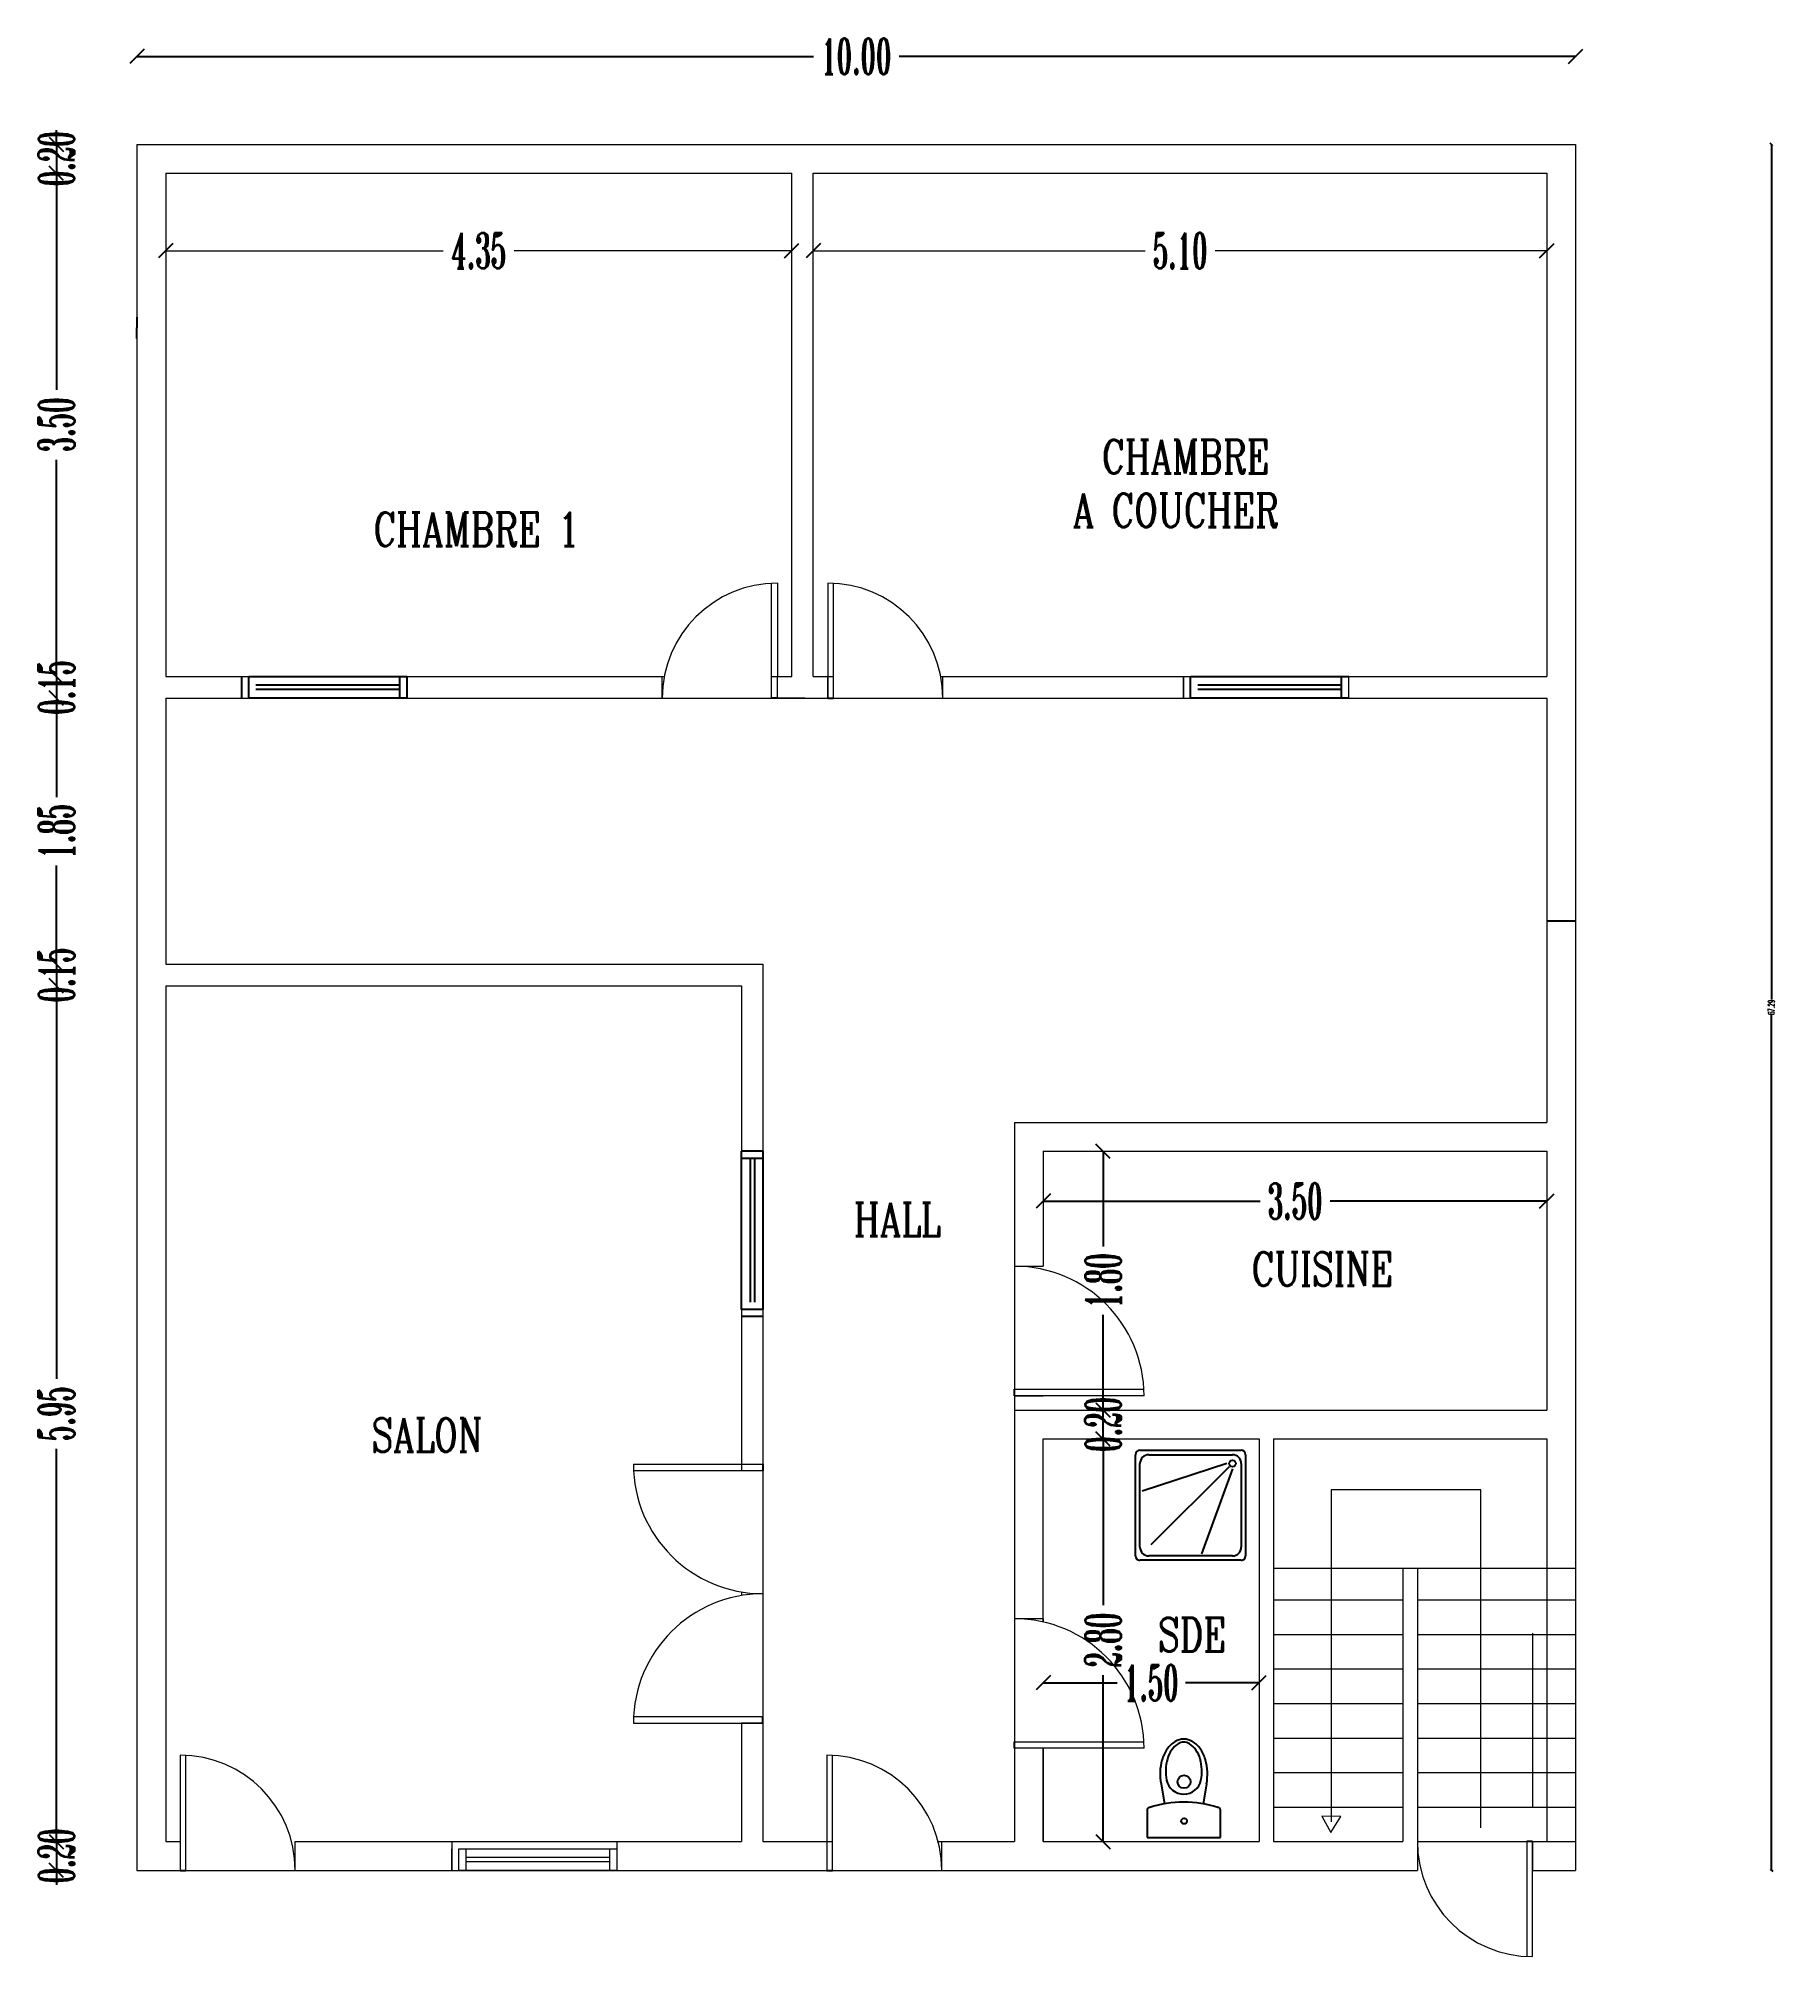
# Model space of a CAD drawing. Extents: x -110 to 3211, y -163 to 893.
# Drawn here: x -109.6 to -41.9, y -142.7 to -67.9 of the extents above; entities that cross this region are included whole.
import ezdxf

# ---------------------------------------------------------------- set-up
doc = ezdxf.new("R2010")
doc.units = 0
doc.header["$LTSCALE"] = 0.8
doc.header["$MEASUREMENT"] = 0
doc.layers.get('0').update_dxf_attribs({"color": 5, "linetype": 'CONTINUOUS'})
doc.layers.get('DEFPOINTS').update_dxf_attribs({"linetype": 'CONTINUOUS'})
for name, color, linetype in [('COMBLDG', 7, 'CONTINUOUS'), ('DOOR', 3, 'CONTINUOUS'), ('PIPE', 50, 'CONTINUOUS'), ('TEXT', 200, 'CONTINUOUS'), ('WALL', 6, 'CONTINUOUS'), ('WIN-PLN', 5, 'CONTINUOUS')]:
    doc.layers.add(name, color=color, linetype=linetype)
doc.styles.add('AYMAN-S', font='romant.shx', dxfattribs={"width": 0.7, "height": 0.15})
doc.styles.add('AYMOONY', font='romant.shx', dxfattribs={"width": 0.5})
doc.styles.add('ROMANT', font='ROMANC.SHX', dxfattribs={"width": 0.75})
doc.dimstyles.new('AYMAN-SIT', dxfattribs={"dimtxt": 0.25, "dimasz": 0.08, "dimexe": 0.18, "dimexo": 0.06, "dimgap": 0.05, "dimtad": 0, "dimzin": 1, "dimdsep": 46, "dimtxsty": 'AYMAN-S', "dimblk1": 'OBLIQUE', "dimblk2": 'OBLIQUE', "dimsah": 1, "dimcen": 0.09, "dimse1": 1, "dimse2": 1, "dimclrd": 256, "dimclre": 256, "dimclrt": 200, "dimadec": 0, "dimazin": 0, "dimtfac": 1, "dimtdec": 4, "dimtix": 1, "dimtmove": 0, "dimatfit": 3, "dimldrblk": 'OBLIQUE', "dimfxl": 1, "dimtolj": 1, "dimtzin": 0, "dimarcsym": 0})

msp = doc.modelspace()

# ---------------------------------------------------------------- texts
at = {"layer": 'COMBLDG', "color": 7, "lineweight": 9, "char_height": 1.4018, "attachment_point": 5, "style": 'AYMOONY'}
for s, insert in [('\\A1;4.35', (-92.435, -76.149)), ('\\A1;5.10', (-65.099, -76.149))]:
    msp.add_mtext(s, dxfattribs=dict(at, insert=insert))
at = {"layer": 'PIPE', "color": 7, "ltscale": 0.8, "char_height": 1.4018, "attachment_point": 5, "style": 'AYMOONY'}
for s, insert in [('\\A1;10.00', (-77.719, -68.572)), ('\\A1;3.50', (-60.616, -113.2)), ('\\A1;1.50', (-66.224, -131.979))]:
    msp.add_mtext(s, dxfattribs=dict(at, insert=insert))
at = {"layer": 'PIPE', "color": 7, "ltscale": 0.8, "char_height": 1.4018, "attachment_point": 5, "rotation": 90, "style": 'AYMOONY'}
for s, insert in [('\\A1;0.20', (-108.898, -72.567)), ('\\A1;3.50', (-108.898, -82.94)), ('\\A1;0.15', (-108.898, -93.174)), ('\\A1;1.85', (-108.898, -98.781)), ('\\A1;0.15', (-108.898, -104.388)), ('\\A1;1.80', (-68.1, -116.304)), ('\\A1;5.95', (-108.898, -121.491)), ('\\A1;0.20', (-68.1, -121.911)), ('\\A1;2.80', (-68.1, -130.322)), ('\\A1;0.20', (-108.898, -138.733))]:
    msp.add_mtext(s, dxfattribs=dict(at, insert=insert))
at = {"layer": 'TEXT', "color": 7, "ltscale": 61, "style": 'ROMANT', "width": 0.75}
for s, p in [('CHAMBRE', (-68.143, -84.832)), ('A COUCHER', (-69.285, -86.93)), ('CHAMBRE 1', (-96.539, -87.666)), ('HALL', (-77.815, -114.574)), ('CUISINE', (-62.312, -116.504)), ('SALON', (-96.614, -122.98)), ('SDE', (-65.958, -130.756))]:
    msp.add_text(s, height=1.3086, dxfattribs=at).set_placement(p)

# ---------------------------------------------------------------- blocks, each defined once
blk = doc.blocks.new('_OBLIQUE')
at = {"color": 0, "linetype": 'ByBlock'}
blk.add_line((-0.5, -0.5), (0.5, 0.5), dxfattribs=at)
blk = doc.blocks.new('*D242')
at = {"layer": 'DEFPOINTS', "color": 0, "ltscale": 0.8, "transparency": 16777216}
for p in [(-49.682, -72.006), (-49.682, -139.294), (-42.051, -139.294)]:
    blk.add_point(p, dxfattribs=at)
at = {"layer": 'PIPE', "color": 7, "lineweight": -2, "ltscale": 0.8, "transparency": 16777216}
for p, q in [((-42.051, -72.006), (-42.051, -105.347)), ((-42.051, -139.294), (-42.051, -105.953))]:
    blk.add_line(p, q, dxfattribs=at)
at = {"layer": 'PIPE', "color": 7, "lineweight": -2, "ltscale": 0.8, "transparency": 16777216, "xscale": 0.1, "yscale": 0.1, "zscale": 0.1}
for p, rotation in [((-42.051, -72.006), 90), ((-42.051, -139.294), 270)]:
    blk.add_blockref('_OBLIQUE', p, dxfattribs=dict(at, rotation=rotation))
at = {"layer": 'PIPE', "color": 7, "ltscale": 0.8, "transparency": 16777216, "insert": (-42.051, -105.65), "char_height": 0.25, "attachment_point": 5, "rotation": 90, "style": 'AYMOONY'}
blk.add_mtext('\\A1;67.29', dxfattribs=at)

# ---------------------------------------------------------------- dimensions: what is measured, and where the dimension line sits
at = {"layer": 'PIPE', "ltscale": 0.8}
dim = msp.add_linear_dim(base=(-42.051, -139.294), p1=(-49.682, -72.006), p2=(-49.682, -139.294), angle=90, dimstyle='AYMAN-SIT', override={"dimasz": 0.1, "dimexe": 0.006, "dimtxsty": 'AYMOONY', "dimclrd": 7, "dimclrt": 7, "dimtdec": 2}, dxfattribs=at)
dim.commit()
dim.dimension.update_dxf_attribs({"geometry": '*D242', "text_midpoint": (-42.051, -105.65)})

# ---------------------------------------------------------------- linework, layer by layer
for p, q in [((-66.834, -127.036), (-66.834, -123.089)), ((-66.662, -122.918), (-62.716, -122.918)), ((-66.319, -123.089), (-63.059, -123.089)), ((-62.544, -123.089), (-62.544, -127.036)), ((-66.662, -126.693), (-66.662, -123.433)), ((-63.274, -123.433), (-66.576, -124.505)), ((-63.188, -123.561), (-66.233, -126.607)), ((-63.059, -123.647), (-64.26, -126.95)), ((-62.716, -123.433), (-62.716, -126.693)), ((-63.059, -127.036), (-66.319, -127.036)), ((-62.716, -127.207), (-66.662, -127.207)), ((-65.841, -135.916), (-65.705, -136.709)), ((-64.068, -135.916), (-64.204, -136.709)), ((-66.384, -136.942), (-66.384, -138.016)), ((-63.525, -138.016), (-63.525, -136.942)), ((-66.384, -138.016), (-63.525, -138.016))]:
    msp.add_line(p, q)
for centre, radius in [((-63.059, -123.433), 0.129), ((-64.944, -135.841), 0.252), ((-64.944, -137.373), 0.112)]:
    msp.add_circle(centre, radius)
for centre, radius, start, end in [((-66.662, -123.089), 0.172, 90, 180), ((-66.319, -123.433), 0.343, 90, 180), ((-63.059, -123.433), 0.343, 0, 90), ((-62.716, -123.089), 0.172, 0, 90), ((-66.662, -127.036), 0.172, 180, 270), ((-66.319, -126.693), 0.343, 180, 270), ((-63.059, -126.693), 0.343, 270, 0), ((-62.716, -127.036), 0.172, 270, 0), ((-64.42, -135.384), 1.438, 145.68329, 164.21404), ((-64.748, -135.16), 1.042, 121.25096, 145.68329), ((-64.42, -135.286), 1.219, 145.68329, 164.21404), ((-64.748, -135.063), 0.822, 121.25096, 145.68329), ((-64.955, -134.82), 0.643, 90.00334, 121.25096), ((-64.955, -134.722), 0.423, 90.00334, 121.25096), ((-64.955, -134.82), 0.643, 58.75571, 90.00334), ((-64.955, -134.722), 0.423, 58.75571, 90.00334), ((-65.161, -135.063), 0.822, 34.32339, 58.75571), ((-65.161, -135.16), 1.042, 34.32339, 58.75571), ((-65.489, -135.286), 1.219, 15.79264, 34.32339), ((-65.489, -135.384), 1.438, 15.79264, 34.32339), ((-63.903, -135.53), 1.976, 164.21404, 191.2459), ((-63.903, -135.432), 1.757, 164.21404, 191.2459), ((-66.007, -135.433), 1.757, 348.76077, 15.79264), ((-66.007, -135.53), 1.976, 348.76077, 15.79264), ((-64.955, -135.642), 0.684, 191.2459, 348.76077), ((-66.281, -136.942), 0.104, 90.00334, 180.00334), ((-64.954, -141.062), 4.426, 72.57, 107.43667), ((-63.628, -136.942), 0.104, 0.00334, 90.00334)]:
    msp.add_arc(centre, radius, start, end)
at = {"layer": 'COMBLDG', "color": 7, "lineweight": 9}
for p, q in [((-105.755, -72.006), (-105.755, -139.294)), ((-105.755, -72.006), (-49.682, -72.006)), ((-105.755, -72.006), (-105.755, -139.294)), ((-49.682, -72.006), (-49.682, -130.042)), ((-104.634, -73.128), (-104.634, -92.753)), ((-104.634, -73.128), (-80.235, -73.128)), ((-80.235, -92.753), (-80.235, -73.128)), ((-79.394, -78.735), (-79.394, -73.128)), ((-79.394, -73.128), (-50.804, -73.128)), ((-50.804, -73.128), (-50.804, -92.753)), ((-104.634, -76.149), (-93.816, -76.149)), ((-80.235, -76.149), (-91.053, -76.149)), ((-79.394, -76.149), (-66.464, -76.149)), ((-50.804, -76.149), (-63.734, -76.149)), ((-79.394, -92.753), (-79.394, -78.737)), ((-81.02, -93.594), (-81.02, -89.114)), ((-80.796, -89.108), (-80.796, -92.753)), ((-78.834, -89.108), (-78.834, -93.594)), ((-78.609, -93.594), (-78.609, -89.114)), ((-104.634, -92.753), (-85.202, -92.753)), ((-101.679, -93.594), (-101.679, -92.753)), ((-85.282, -93.594), (-85.282, -92.753)), ((-81.02, -92.753), (-80.235, -92.753)), ((-80.796, -93.594), (-80.796, -92.753)), ((-79.394, -92.753), (-78.609, -92.753)), ((-78.834, -93.594), (-78.834, -92.753)), ((-74.427, -92.753), (-50.804, -92.753)), ((-74.427, -92.753), (-50.804, -92.753)), ((-74.348, -93.594), (-74.348, -92.753)), ((-64.969, -93.594), (-64.969, -92.753)), ((-64.969, -92.753), (-64.969, -93.594)), ((-58.52, -93.594), (-58.52, -92.753)), ((-58.52, -93.594), (-58.52, -92.753)), ((-104.634, -93.594), (-50.804, -93.594)), ((-104.634, -93.594), (-104.634, -103.968)), ((-79.731, -93.594), (-81.02, -93.594)), ((-50.804, -93.594), (-50.804, -110.136)), ((-104.634, -103.968), (-81.357, -103.968)), ((-81.357, -103.968), (-81.357, -138.172)), ((-104.634, -104.809), (-82.198, -104.809)), ((-104.634, -104.809), (-82.198, -104.809)), ((-104.634, -104.809), (-104.634, -138.172)), ((-82.198, -104.809), (-82.198, -123.716)), ((-82.198, -104.809), (-82.198, -123.716)), ((-71.551, -110.136), (-50.804, -110.136)), ((-71.551, -110.136), (-71.551, -138.172)), ((-70.429, -111.257), (-50.804, -111.257)), ((-70.429, -111.257), (-70.429, -115.743)), ((-50.804, -111.257), (-50.804, -121.351)), ((-71.551, -115.743), (-70.429, -115.743)), ((-71.551, -120.537), (-66.51, -120.537)), ((-71.551, -120.79), (-70.429, -120.79)), ((-66.504, -120.79), (-71.551, -120.79)), ((-71.551, -121.351), (-50.804, -121.351)), ((-70.429, -122.472), (-62.018, -122.472)), ((-70.429, -129.615), (-70.429, -122.472)), ((-62.018, -122.472), (-62.018, -138.172)), ((-61.457, -122.472), (-61.457, -138.172)), ((-61.457, -122.472), (-50.804, -122.472)), ((-50.804, -122.472), (-50.804, -130.042)), ((-86.403, -123.463), (-81.357, -123.463)), ((-81.357, -123.716), (-86.397, -123.716)), ((-53.371, -124.464), (-59.21, -124.464)), ((-59.21, -124.464), (-59.21, -137.398)), ((-53.371, -137.632), (-53.371, -124.464)), ((-61.457, -127.519), (-49.682, -127.519)), ((-56.411, -127.519), (-56.411, -138.172)), ((-55.85, -127.519), (-55.85, -139.294)), ((-82.198, -128.439), (-82.198, -128.58)), ((-82.198, -128.439), (-82.198, -128.58)), ((-61.457, -128.752), (-56.411, -128.752)), ((-55.85, -128.752), (-49.682, -128.752)), ((-70.429, -129.489), (-71.551, -129.489)), ((-70.429, -129.489), (-70.429, -129.615)), ((-61.457, -130.098), (-56.411, -130.098)), ((-55.85, -130.098), (-49.682, -130.098)), ((-51.364, -130.042), (-51.364, -136.827)), ((-50.804, -130.042), (-50.804, -138.172)), ((-49.682, -130.042), (-49.682, -139.294)), ((-61.457, -131.444), (-56.411, -131.444)), ((-55.85, -131.444), (-49.682, -131.444)), ((-61.457, -132.789), (-56.411, -132.789)), ((-55.85, -132.789), (-49.682, -132.789)), ((-86.403, -133.556), (-81.357, -133.556)), ((-81.357, -133.304), (-86.397, -133.304)), ((-82.198, -133.556), (-82.198, -138.172)), ((-82.198, -133.556), (-82.198, -138.172)), ((-81.357, -133.556), (-82.198, -133.556)), ((-71.551, -134.283), (-66.51, -134.283)), ((-66.504, -134.535), (-71.551, -134.535)), ((-70.429, -134.535), (-70.429, -138.172)), ((-70.429, -138.172), (-70.429, -134.535)), ((-61.457, -134.135), (-56.411, -134.135)), ((-55.85, -134.135), (-49.682, -134.135)), ((-104.073, -134.808), (-104.073, -139.294)), ((-104.073, -134.808), (-104.073, -139.294)), ((-103.849, -139.294), (-103.849, -134.814)), ((-78.873, -134.808), (-78.873, -139.294)), ((-78.649, -139.294), (-78.649, -134.814)), ((-61.457, -135.481), (-56.411, -135.481)), ((-55.85, -135.481), (-49.682, -135.481)), ((-61.457, -136.827), (-56.411, -136.827)), ((-55.85, -136.827), (-49.682, -136.827)), ((-104.634, -138.172), (-104.073, -138.172)), ((-99.587, -138.172), (-82.198, -138.172)), ((-99.587, -139.294), (-99.587, -138.172)), ((-93.487, -138.172), (-93.487, -139.294)), ((-87.038, -139.294), (-87.038, -138.172)), ((-81.357, -138.172), (-78.649, -138.172)), ((-78.873, -138.172), (-78.873, -139.294)), ((-74.53, -138.172), (-71.551, -138.172)), ((-74.388, -139.294), (-74.388, -138.172)), ((-70.429, -138.172), (-62.018, -138.172)), ((-61.457, -138.172), (-56.411, -138.172)), ((-55.85, -138.172), (-49.682, -138.172)), ((-51.589, -138.172), (-51.589, -142.653)), ((-51.364, -138.172), (-51.364, -139.294)), ((-51.364, -142.658), (-51.364, -138.172)), ((-93.487, -139.294), (-93.487, -138.453)), ((-93.206, -138.453), (-87.038, -138.453)), ((-93.206, -139.294), (-93.206, -138.453)), ((-92.926, -139.294), (-92.926, -138.453)), ((-87.319, -138.789), (-92.926, -138.789)), ((-87.319, -138.957), (-92.926, -138.957)), ((-87.319, -139.294), (-87.319, -138.453)), ((-87.038, -139.294), (-87.038, -138.453)), ((-105.755, -139.294), (-55.85, -139.294)), ((-87.038, -139.294), (-93.206, -139.294)), ((-51.364, -139.294), (-49.682, -139.294))]:
    msp.add_line(p, q, dxfattribs=at)
msp.add_lwpolyline([(-59.222, -137.823), (-58.837, -137.196), (-59.572, -137.176)], close=True, dxfattribs=at)
for centre, radius, start, end in [((-80.796, -93.594), 4.486, 90, 180), ((-78.834, -93.594), 4.486, 0, 90), ((-71.551, -120.79), 5.047, 0, 90), ((-81.357, -123.463), 5.047, 180, 270), ((-81.357, -133.556), 5.047, 90, 180), ((-71.551, -134.535), 5.047, 0, 90), ((-104.073, -139.294), 4.486, 0, 90), ((-78.873, -139.294), 4.486, 0, 90), ((-51.364, -138.172), 4.486, 180, 270)]:
    msp.add_arc(centre, radius, start, end, dxfattribs=at)
at = {"layer": 'DOOR', "color": 3}
for p, q in [((-80.796, -93.594), (-81.02, -93.594)), ((-78.834, -93.594), (-78.609, -93.594)), ((-71.551, -120.79), (-71.551, -120.537)), ((-81.357, -123.463), (-81.357, -123.716)), ((-81.357, -133.556), (-81.357, -133.304)), ((-71.551, -134.535), (-71.551, -134.283)), ((-51.364, -138.172), (-51.589, -138.172)), ((-104.073, -139.294), (-103.849, -139.294)), ((-78.873, -139.294), (-78.649, -139.294))]:
    msp.add_line(p, q, dxfattribs=at)
at = {"layer": 'PIPE', "color": 7, "ltscale": 0.8}
for p, q in [((-105.755, -68.572), (-79.384, -68.572)), ((-49.682, -68.572), (-76.053, -68.572)), ((-108.898, -72.006), (-108.898, -71.445)), ((-108.898, -72.006), (-108.898, -73.128)), ((-108.898, -73.128), (-108.898, -73.688)), ((-108.898, -73.128), (-108.898, -81.575)), ((-108.898, -92.753), (-108.898, -84.306)), ((-108.898, -92.753), (-108.898, -92.193)), ((-108.898, -92.753), (-108.898, -93.594)), ((-108.898, -93.594), (-108.898, -94.155)), ((-108.898, -93.594), (-108.898, -97.449)), ((-108.898, -103.968), (-108.898, -100.113)), ((-108.898, -103.968), (-108.898, -103.407)), ((-108.898, -103.968), (-108.898, -104.809)), ((-108.898, -104.809), (-108.898, -120.126)), ((-108.898, -104.809), (-108.898, -105.37)), ((-68.1, -111.257), (-68.1, -114.972)), ((-70.429, -113.2), (-61.982, -113.2)), ((-50.804, -113.2), (-59.251, -113.2)), ((-68.1, -121.351), (-68.1, -117.636)), ((-68.1, -121.351), (-68.1, -120.79)), ((-68.1, -122.472), (-68.1, -121.351)), ((-68.1, -122.472), (-68.1, -128.957)), ((-68.1, -122.472), (-68.1, -123.033)), ((-108.898, -138.172), (-108.898, -122.856)), ((-70.429, -131.979), (-67.555, -131.979)), ((-68.1, -138.172), (-68.1, -131.687)), ((-62.018, -131.979), (-64.892, -131.979)), ((-108.898, -138.172), (-108.898, -137.612)), ((-108.898, -138.172), (-108.898, -139.294)), ((-108.898, -139.294), (-108.898, -139.855))]:
    msp.add_line(p, q, dxfattribs=at)
at = {"layer": 'PIPE', "ltscale": 0.8}
msp.add_line((-101.679, -92.753), (-101.679, -93.594), dxfattribs=at)
at = {"layer": 'WALL'}
for p, q in [((-105.755, -78.735), (-105.755, -79.156)), ((-105.755, -78.735), (-105.755, -79.156)), ((-105.755, -79.576), (-105.755, -79.156)), ((-105.755, -79.576), (-105.755, -79.156)), ((-95.23, -93.594), (-95.23, -92.753)), ((-49.682, -102.286), (-50.804, -102.286)), ((-81.357, -111.257), (-82.198, -111.257)), ((-81.357, -117.706), (-82.198, -117.706))]:
    msp.add_line(p, q, dxfattribs=at)
at = {"layer": 'WIN-PLN', "ltscale": 0.8}
for p, q in [((-101.398, -92.753), (-95.23, -92.753)), ((-101.398, -93.594), (-101.398, -92.753)), ((-95.511, -93.09), (-101.118, -93.09)), ((-95.511, -93.258), (-101.118, -93.258)), ((-95.511, -93.594), (-95.511, -92.753)), ((-64.688, -92.753), (-58.52, -92.753)), ((-64.688, -93.594), (-64.688, -92.753)), ((-58.801, -93.09), (-64.408, -93.09)), ((-58.801, -93.258), (-64.408, -93.258)), ((-58.801, -93.594), (-58.801, -92.753)), ((-95.23, -93.594), (-101.398, -93.594)), ((-58.52, -93.594), (-64.688, -93.594)), ((-82.198, -117.425), (-82.198, -111.257)), ((-81.357, -111.257), (-81.357, -117.425)), ((-81.357, -111.538), (-82.198, -111.538)), ((-81.861, -111.538), (-81.861, -117.145)), ((-81.693, -111.538), (-81.693, -117.145)), ((-81.357, -117.425), (-82.198, -117.425))]:
    msp.add_line(p, q, dxfattribs=at)

# ---------------------------------------------------------------- block references
at = {"layer": 'COMBLDG', "color": 7, "lineweight": 9, "xscale": 0.5607306357673506, "yscale": 0.5607306357673506, "zscale": 0.5607306357673506, "rotation": 180}
for p in [(-104.634, -76.149), (-79.394, -76.149)]:
    msp.add_blockref('_OBLIQUE', p, dxfattribs=at)
at = {"layer": 'COMBLDG', "color": 7, "lineweight": 9, "xscale": 0.5607306357673506, "yscale": 0.5607306357673506, "zscale": 0.5607306357673506}
for p in [(-80.235, -76.149), (-50.804, -76.149)]:
    msp.add_blockref('_OBLIQUE', p, dxfattribs=at)
at = {"layer": 'PIPE', "color": 7, "ltscale": 0.8, "xscale": 0.5607306357673506, "yscale": 0.5607306357673506, "zscale": 0.5607306357673506}
for p, rotation in [((-105.755, -68.572), 180), ((-108.898, -72.006), 270), ((-108.898, -73.128), 90), ((-108.898, -73.128), 90), ((-108.898, -92.753), 270), ((-108.898, -92.753), 270), ((-108.898, -93.594), 90), ((-108.898, -93.594), 90), ((-108.898, -103.968), 270), ((-108.898, -103.968), 270), ((-108.898, -104.809), 90), ((-108.898, -104.809), 90), ((-68.1, -111.257), 90), ((-70.429, -113.2), 180), ((-68.1, -121.351), 270), ((-68.1, -121.351), 270), ((-68.1, -122.472), 90), ((-68.1, -122.472), 90), ((-70.429, -131.979), 180), ((-108.898, -138.172), 270), ((-108.898, -138.172), 270), ((-68.1, -138.172), 270), ((-108.898, -139.294), 90)]:
    msp.add_blockref('_OBLIQUE', p, dxfattribs=dict(at, rotation=rotation))
for p in [(-49.682, -68.572), (-50.804, -113.2), (-62.018, -131.979)]:
    msp.add_blockref('_OBLIQUE', p, dxfattribs=at)

msp.set_redraw_order([(e.dxf.handle, doc.entitydb.next_handle()) for e in msp.query("TEXT MTEXT ATTDEF DIMENSION ARC_DIMENSION")])  # texts and dimensions are drawn at this point

doc.saveas('drawing.dxf')
